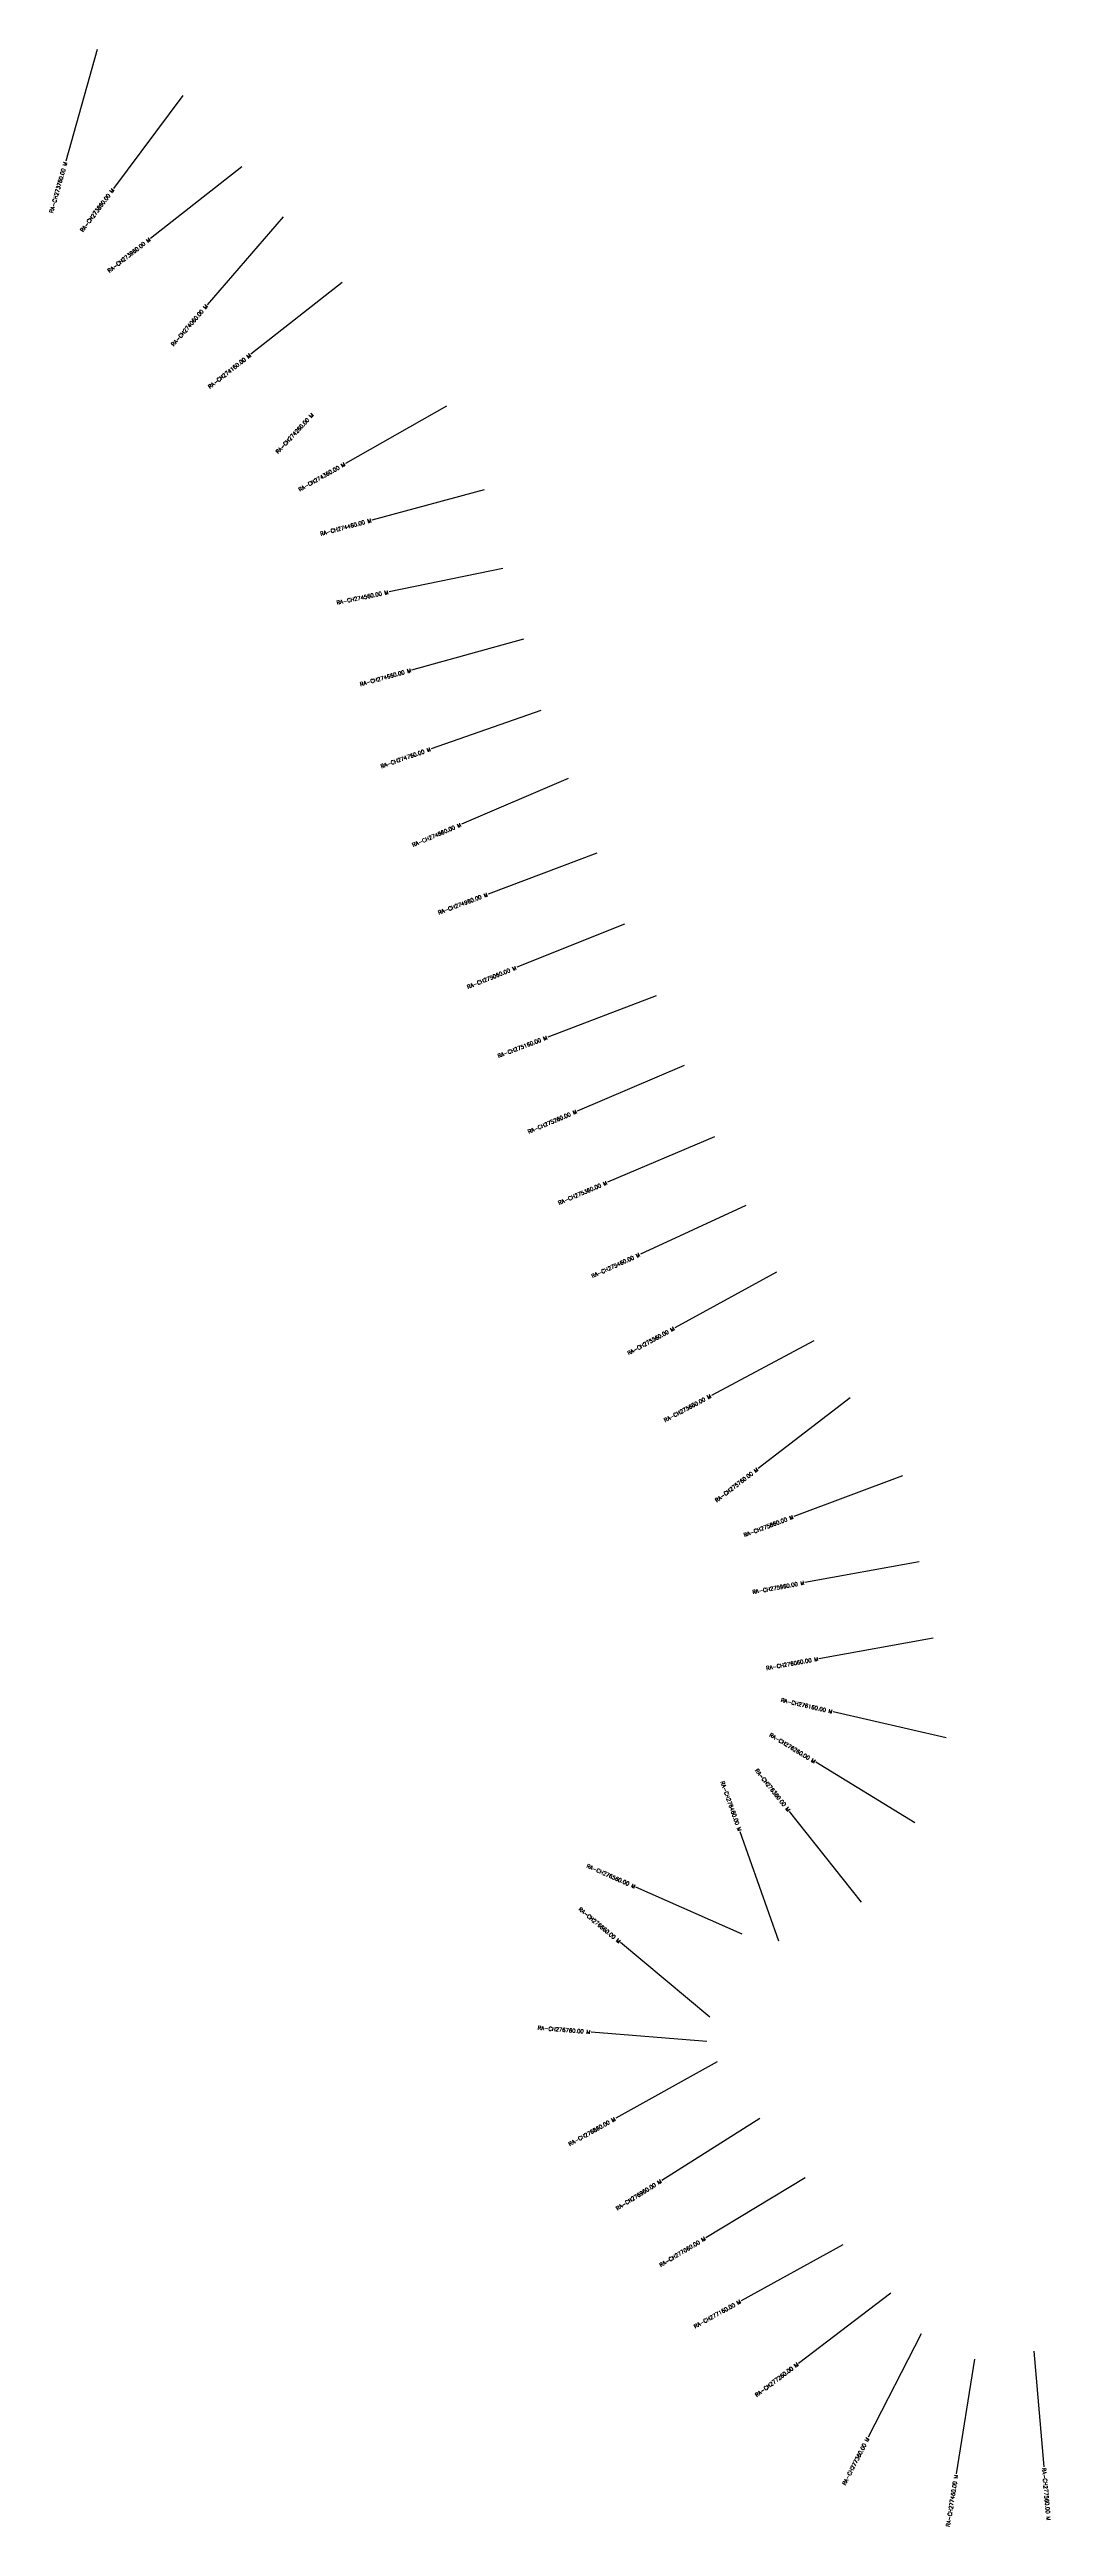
# Model space of a CAD drawing. Header units: metres. Extents: x 281582 to 287357, y 2025748 to 2031196.
# Drawn here: x 283192 to 284485, y 2025748 to 2028948 of the extents above; entities that cross this region are included whole.
import ezdxf
from ezdxf.enums import TextEntityAlignment as Align

# ---------------------------------------------------------------- set-up
doc = ezdxf.new("R2010")
doc.units = ezdxf.units.M
doc.layers.add('CS', color=134, linetype='Continuous')
doc.layers.add('CSMark', color=6, linetype='Continuous')
doc.styles.get("Standard").update_dxf_attribs({"font": 'simplex.shx'})

msp = doc.modelspace()

# ---------------------------------------------------------------- linework, layer by layer
at = {"layer": 'CS'}
for p, q in [((283253.6, 2028948.2), (283213, 2028803.8)), ((283364.4, 2028888.9), (283274.7, 2028768.7)), ((283440.6, 2028796.6), (283322.5, 2028704.1)), ((283493.9, 2028732), (283396, 2028618.4)), ((283570.4, 2028647.1), (283452.4, 2028554.5)), ((283705, 2028487.2), (283574.5, 2028413.3)), ((283753.6, 2028379.2), (283608.7, 2028340.2)), ((283777.7, 2028277.6), (283630.8, 2028247.3)), ((283804.4, 2028186.5), (283659.9, 2028146.4)), ((283826.9, 2028094.3), (283685.3, 2028044.7)), ((283862.4, 2028006.3), (283724.5, 2027947.2)), ((283899.4, 2027909.8), (283759, 2027857)), ((283935, 2027818.1), (283795.8, 2027762.3)), ((283976, 2027725.5), (283835.9, 2027672.1)), ((284012, 2027635.3), (283874, 2027576.6)), ((284051.2, 2027543.3), (283913.2, 2027484.6)), ((284091.9, 2027454.3), (283955.5, 2027391.7)), ((284131.6, 2027368.2), (284000, 2027296.3)), ((284179.7, 2027279.7), (284047.3, 2027209.1)), ((284226.8, 2027206.2), (284107.8, 2027114.8)), ((284294.4, 2027105.4), (284154, 2027052.7)), ((284315.8, 2026994), (284168.2, 2026967.2)), ((284333.7, 2026895.6), (284186.1, 2026868.8)), ((284350.8, 2026766.7), (284204.5, 2026800.2)), ((284310.2, 2026657), (284182.1, 2026735.1)), ((284134.6, 2026504), (284084.4, 2026645.3)), ((284241.3, 2026554.1), (284148.1, 2026671.6)), ((284086.9, 2026513.1), (283949.6, 2026573.7)), ((284045.1, 2026405.9), (283929.9, 2026502)), ((284041.4, 2026374.4), (283891.9, 2026386.4)), ((284054.7, 2026348.1), (283923.7, 2026275)), ((284110, 2026274.8), (283983.1, 2026194.8)), ((284168.4, 2026198), (284040, 2026120.5)), ((284217.1, 2026111.5), (284085.8, 2026039)), ((284279.3, 2026049), (284159.7, 2025958.4)), ((284318.5, 2025996.4), (284250, 2025863)), ((284463.7, 2025974), (284476.9, 2025824.5)), ((284387.1, 2025963.6), (284363.6, 2025815.5))]:
    msp.add_line(p, q, dxfattribs=at)

# ---------------------------------------------------------------- texts
at = {"layer": 'CSMark'}
for s, rotation, p in [('RA-CH273760.00 M', 74.3016, (283212.7, 2028802.8)), ('RA-CH273860.00 M', 53.2875, (283274.1, 2028767.9)), ('RA-CH273960.00 M', 38.0539, (283321.7, 2028703.5)), ('RA-CH274060.00 M', 49.2264, (283395.3, 2028617.6)), ('RA-CH274160.00 M', 38.1506, (283451.6, 2028553.8)), ('RA-CH274260.00 M', 47.0637, (283532.1, 2028477.1)), ('RA-CH274360.00 M', 29.5259, (283573.6, 2028412.8)), ('RA-CH274460.00 M', 15.077, (283607.8, 2028339.9)), ('RA-CH274560.00 M', 11.6576, (283629.8, 2028247.1)), ('RA-CH274660.00 M', 15.5425, (283659, 2028146.1)), ('RA-CH274760.00 M', 19.3079, (283684.4, 2028044.3)), ('RA-CH274860.00 M', 23.2085, (283723.6, 2027946.8)), ('RA-CH274960.00 M', 20.6174, (283758.1, 2027856.6)), ('RA-CH275060.00 M', 21.8534, (283794.9, 2027761.9)), ('RA-CH275160.00 M', 20.8784, (283834.9, 2027671.7)), ('RA-CH275260.00 M', 23.0655, (283873.1, 2027576.2)), ('RA-CH275360.00 M', 23.0655, (283912.3, 2027484.2)), ('RA-CH275460.00 M', 24.6522, (283954.6, 2027391.3)), ('RA-CH275560.00 M', 28.6472, (283999.1, 2027295.9)), ('RA-CH275660.00 M', 28.1009, (284046.5, 2027208.6)), ('RA-CH275760.00 M', 37.536, (284107, 2027114.2)), ('RA-CH275860.00 M', 20.5789, (284153, 2027052.3)), ('RA-CH275960.00 M', 10.2895, (284167.3, 2026967.1)), ('RA-CH276060.00 M', 10.2895, (284185.1, 2026868.7)), ('RA-CH276160.00 M', 347.1107, (284203.6, 2026800.4)), ('RA-CH276260.00 M', 328.6428, (284181.2, 2026735.6)), ('RA-CH276460.00 M', 289.5481, (284084.1, 2026646.3)), ('RA-CH276360.00 M', 308.384, (284147.5, 2026672.4)), ('RA-CH276560.00 M', 336.1881, (283948.7, 2026574.1)), ('RA-CH276660.00 M', 320.1769, (283929.1, 2026502.6)), ('RA-CH276760.00 M', 355.4023, (283890.9, 2026386.5)), ('RA-CH276860.00 M', 29.1839, (283922.8, 2026274.5)), ('RA-CH276960.00 M', 32.2411, (283982.2, 2026194.3)), ('RA-CH277060.00 M', 31.0986, (284039.1, 2026120)), ('RA-CH277160.00 M', 28.8886, (284084.9, 2026038.6)), ('RA-CH277260.00 M', 37.1513, (284158.9, 2025957.8)), ('RA-CH277360.00 M', 62.8099, (284249.5, 2025862.1)), ('RA-CH277460.00 M', 81.0144, (284363.5, 2025814.5))]:
    msp.add_text(s, height=5, rotation=rotation, dxfattribs=at).set_placement(p, align=Align.MIDDLE_RIGHT)
msp.add_text('RA-CH277560.00 M', height=5, rotation=275.0444, dxfattribs=at).set_placement((284477, 2025823.6), align=Align.MIDDLE_LEFT)

doc.saveas('drawing.dxf')
